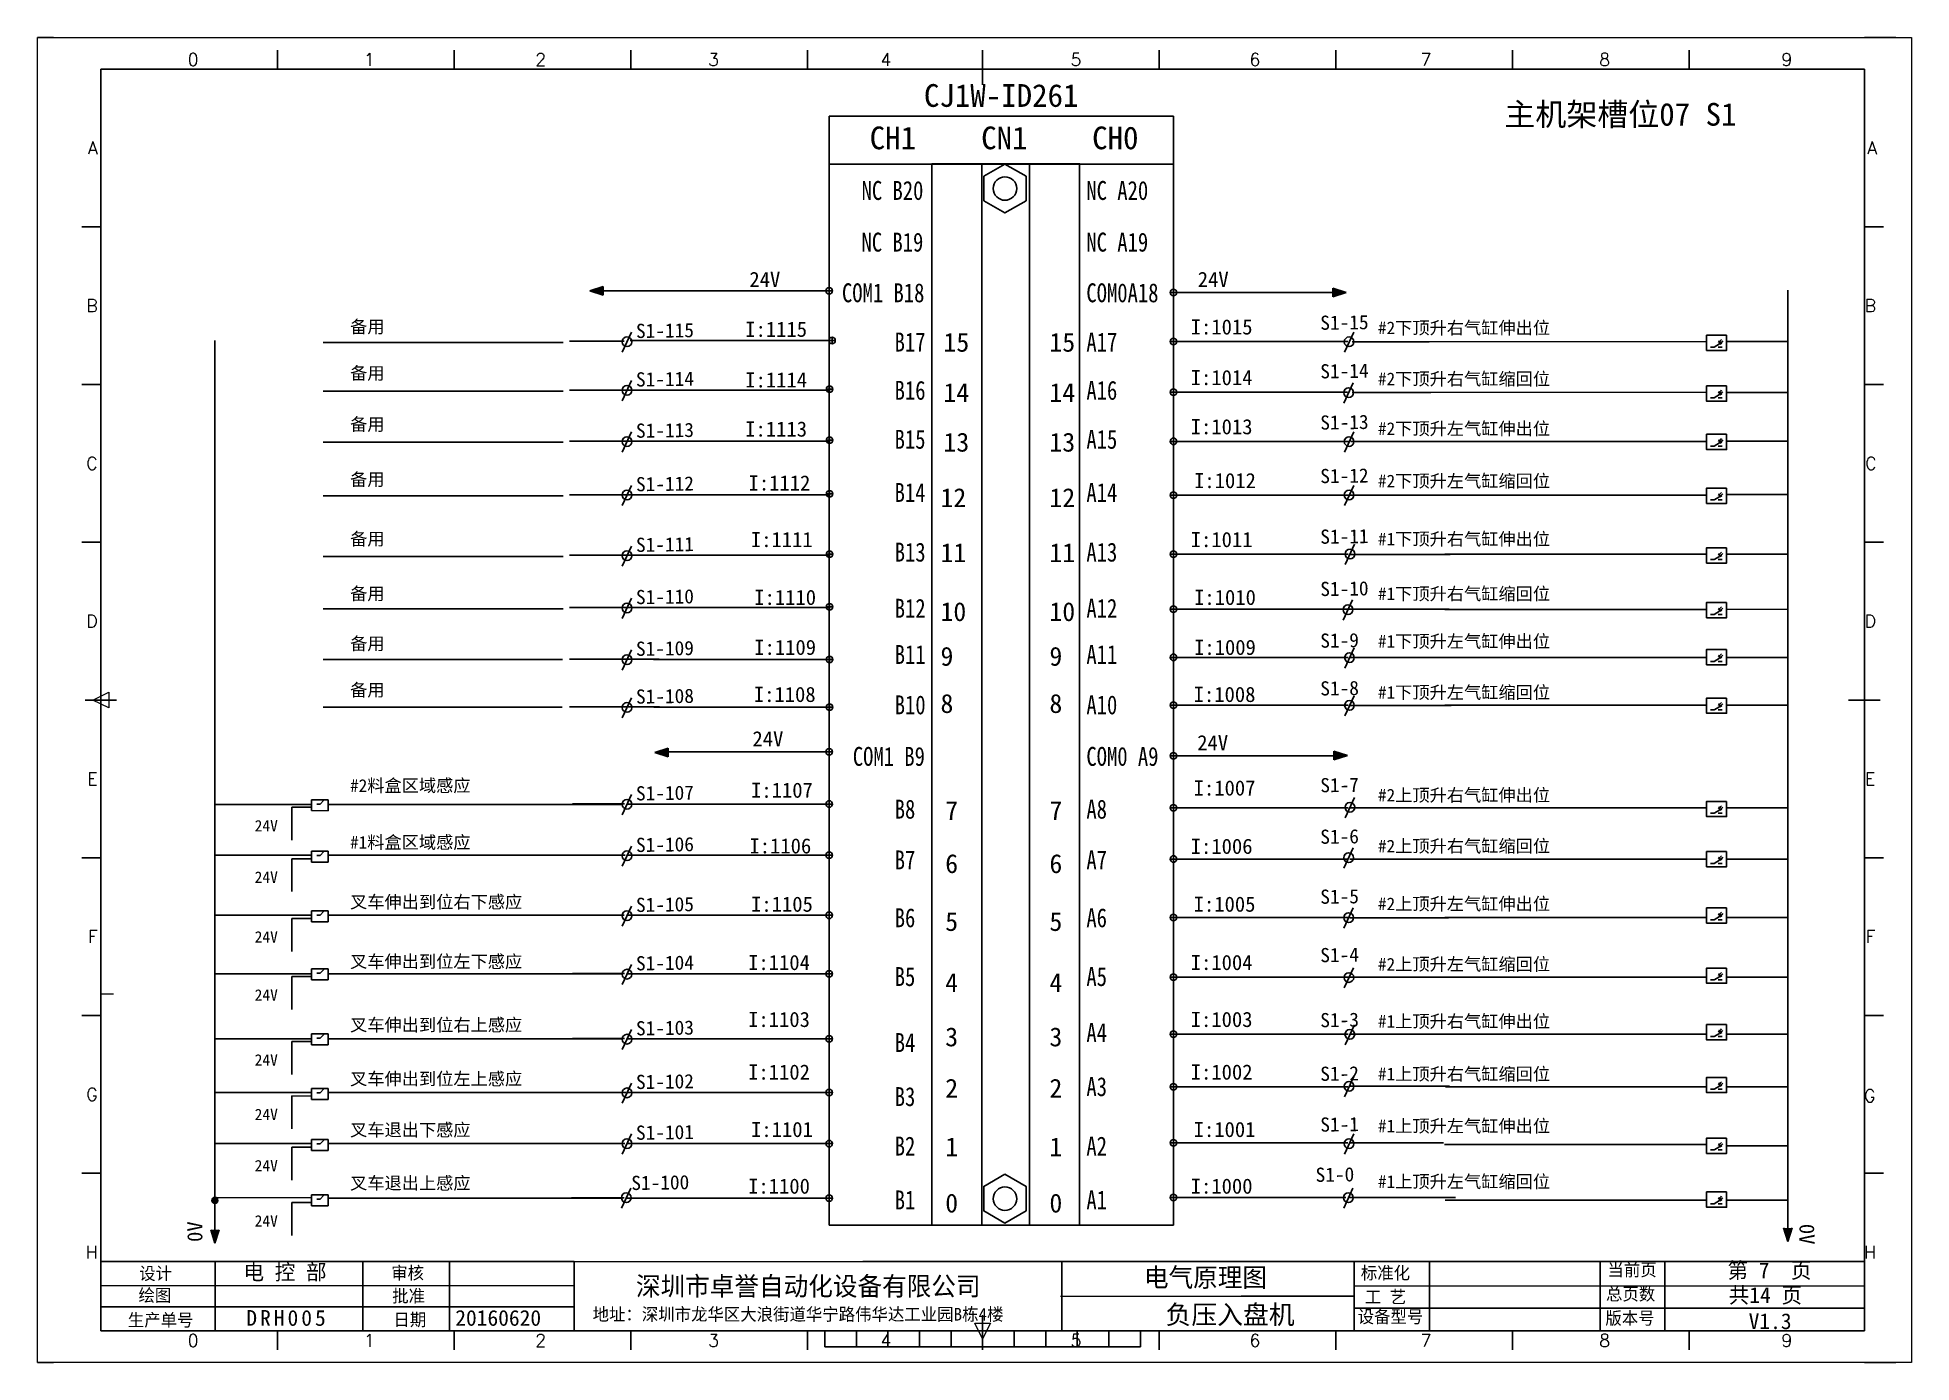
# Model space of a CAD drawing. Extents: x 2368 to 9674, y -1476 to 1321.
# Drawn here: x 6215 to 6809, y 889 to 1309 of the extents above; entities that cross this region are included whole.
import ezdxf
from ezdxf.enums import TextEntityAlignment as Align

# ---------------------------------------------------------------- set-up
doc = ezdxf.new("R2010")
doc.units = 0
doc.header["$MEASUREMENT"] = 0
doc.linetypes.add('ACAD_ISO02W100', pattern=[15, 12, -3])
doc.layers.add('1', color=3, linetype='Continuous', lineweight=20)
for name, color, linetype in [('AE_BOR', 1, 'Continuous'), ('SYMS', 7, 'Continuous'), ('图层1', 7, 'Continuous')]:
    doc.layers.add(name, color=color, linetype=linetype)
doc.styles.add('HZ', font='', dxfattribs={"width": 0.8})
doc.styles.add('WD', font='romans.shx', dxfattribs={"bigfont": 'gbcbig.shx'})
doc.styles.add('样式 2', font='')
doc.styles.get('HZ').set_extended_font_data('SimSun')
doc.styles.get('样式 2').set_extended_font_data('NSimSun')

msp = doc.modelspace()

# ---------------------------------------------------------------- texts
for s, insert, char_height, width, attachment_point in [('{\\fFangSong|b0|i0|c134|p49;CJ1W-ID261}', (6496.36008, 1294.10047), 7.2, 38.5041455, 1), ('{\\fFangSong|b0|i0|c134|p49;主机架槽位07 S1}', (6680.31908, 1288.12679), 7.2, 90.9442477, 1), ('{\\fFangSong|b0|i0|c134|p49;CH1}', (6479.16388, 1280.66047), 7.2, 38.5041455, 1), ('{\\fFangSong|b0|i0|c134|p49;CN1}', (6514.50388, 1280.66047), 7.2, 38.5041455, 1), ('{\\fFangSong|b0|i0|c134|p49;CH0}', (6549.6819, 1280.66047), 7.2, 38.5041455, 1), ('24V', (6441.02569, 1234.60539), 4.8, 10.8839331, 1), ('24V', (6583.15649, 1234.60539), 4.8, 10.8839331, 1), ('{\\fSimSun|b0|i0|c134|p2;备用}', (6314.47777, 1219.19826), 4, 96.133837, 1), ('{\\fSimSun|b0|i0|c134|p2; I:1115}', (6436.45359, 1218.79834), 4.8, 62.415301, 1), ('{\\fSimSun|b0|i0|c134|p2; I:1015}', (6577.65522, 1219.54412), 4.8, 62.415301, 1), ('{\\fSimSun|b0|i0|c134|p2;#2下顶升右气缸伸出位}', (6640.28457, 1218.85023), 4, 96.133837, 1), ('{\\fSimSun|b0|i0|c134|p2;15}', (6502.5543, 1215.28834), 6, 4.4700218, 1), ('{\\fSimSun|b0|i0|c134|p2;15}', (6536.13676, 1215.28834), 6, 4.4700218, 1), ('{\\fSimSun|b0|i0|c134|p2;备用}', (6314.47777, 1204.49591), 4, 96.133837, 1), ('{\\fSimSun|b0|i0|c134|p2; I:1114}', (6436.45359, 1202.74316), 4.8, 62.415301, 1), ('{\\fSimSun|b0|i0|c134|p2; I:1014}', (6577.65522, 1203.48894), 4.8, 62.415301, 1), ('{\\fSimSun|b0|i0|c134|p2;#2下顶升右气缸缩回位}', (6640.28457, 1202.67006), 4, 96.133837, 1), ('{\\fSimSun|b0|i0|c134|p2;14}', (6502.5543, 1199.33525), 6, 4.4700218, 1), ('{\\fSimSun|b0|i0|c134|p2;14}', (6536.13676, 1199.33525), 6, 4.4700218, 1), ('{\\fSimSun|b0|i0|c134|p2;备用}', (6314.47777, 1188.28563), 4, 96.133837, 1), ('{\\fSimSun|b0|i0|c134|p2; I:1113}', (6436.45359, 1187.16942), 4.8, 62.415301, 1), ('{\\fSimSun|b0|i0|c134|p2;13}', (6502.5543, 1183.61365), 6, 4.4700218, 1), ('{\\fSimSun|b0|i0|c134|p2;13}', (6536.13676, 1183.61365), 6, 4.4700218, 1), ('{\\fSimSun|b0|i0|c134|p2; I:1013}', (6577.65522, 1187.9152), 4.8, 62.415301, 1), ('{\\fSimSun|b0|i0|c134|p2;#2下顶升左气缸伸出位}', (6640.28457, 1186.90476), 4, 96.133837, 1), ('{\\fSimSun|b0|i0|c134|p2;备用}', (6314.47777, 1170.81326), 4, 96.133837, 1), ('{\\fSimSun|b0|i0|c134|p2; I:1012}', (6578.71464, 1170.83403), 4.8, 62.415301, 1), ('{\\fSimSun|b0|i0|c134|p2;#2下顶升左气缸缩回位}', (6640.28457, 1170.30972), 4, 96.133837, 1), ('{\\fSimSun|b0|i0|c134|p2; I:1112}', (6437.51302, 1170.08824), 4.8, 62.415301, 1), ('{\\fSimSun|b0|i0|c134|p2;12}', (6501.61096, 1166.01592), 6, 4.4700218, 1), ('{\\fSimSun|b0|i0|c134|p2;12}', (6536.13676, 1166.01592), 6, 4.4700218, 1), ('{\\fSimSun|b0|i0|c134|p2;备用}', (6314.47777, 1151.9641), 4, 96.133837, 1), ('{\\fSimSun|b0|i0|c134|p2;#1下顶升右气缸伸出位}', (6640.28457, 1151.9137), 4, 96.133837, 1), ('{\\fSimSun|b0|i0|c134|p2; I:1111}', (6438.24791, 1152.15185), 4.8, 62.415301, 1), ('{\\fSimSun|b0|i0|c134|p2;11}', (6501.61096, 1148.58263), 6, 4.4700218, 1), ('{\\fSimSun|b0|i0|c134|p2;11}', (6536.13676, 1148.58263), 6, 4.4700218, 1), ('{\\fSimSun|b0|i0|c134|p2; I:1011}', (6577.65522, 1152.15185), 4.8, 62.415301, 1), ('{\\fSimSun|b0|i0|c134|p2;备用}', (6314.47777, 1134.62287), 4, 96.133837, 1), ('{\\fSimSun|b0|i0|c134|p2;#1下顶升右气缸缩回位}', (6640.28457, 1134.55947), 4, 96.133837, 1), ('{\\fSimSun|b0|i0|c134|p2; I:1110}', (6439.30734, 1133.8249), 4.8, 62.415301, 1), ('{\\fSimSun|b0|i0|c134|p2;10}', (6501.61096, 1129.8942), 6, 4.4700218, 1), ('{\\fSimSun|b0|i0|c134|p2;10}', (6536.13676, 1129.8942), 6, 4.4700218, 1), ('{\\fSimSun|b0|i0|c134|p2; I:1010}', (6578.71464, 1133.8249), 4.8, 62.415301, 1), ('{\\fSimSun|b0|i0|c134|p2;备用}', (6314.47777, 1118.78958), 4, 96.133837, 1), ('{\\fSimSun|b0|i0|c134|p2; I:1109}', (6439.30734, 1117.98324), 4.8, 62.415301, 1), ('{\\fSimSun|b0|i0|c134|p2; I:1009}', (6578.71464, 1117.98324), 4.8, 62.415301, 1), ('{\\fSimSun|b0|i0|c134|p2;#1下顶升左气缸伸出位}', (6640.28457, 1119.50241), 4, 96.133837, 1), ('{\\fSimSun|b0|i0|c134|p2;9}', (6501.61096, 1115.75021), 6, 4.4700218, 1), ('{\\fSimSun|b0|i0|c134|p2;9}', (6536.13676, 1115.75021), 6, 4.4700218, 1), ('{\\fSimSun|b0|i0|c134|p2;备用}', (6314.47777, 1104.08724), 4, 96.133837, 1), ('{\\fSimSun|b0|i0|c134|p2; I:1108}', (6439.17822, 1103.06318), 4.8, 62.415301, 1), ('{\\fSimSun|b0|i0|c134|p2;8}', (6501.61096, 1100.78391), 6, 4.4700218, 1), ('{\\fSimSun|b0|i0|c134|p2;8}', (6536.13676, 1100.78391), 6, 4.4700218, 1), ('{\\fSimSun|b0|i0|c134|p2; I:1008}', (6578.58552, 1103.06318), 4.8, 62.415301, 1), ('{\\fSimSun|b0|i0|c134|p2;#1下顶升左气缸缩回位}', (6640.28457, 1103.30292), 4, 96.133837, 1), ('24V', (6442.0058, 1088.99018), 4.8, 10.8839331, 1), ('24V', (6582.97998, 1087.75138), 4.8, 10.8839331, 1), ('{\\fSimSun|b0|i0|c134|p2;#2料盒区域感应}', (6314.47777, 1073.77061), 4, 96.133837, 1), ('{\\fSimSun|b0|i0|c134|p2; I:1107}', (6438.29717, 1072.71033), 4.8, 62.415301, 1), (' I:1007', (6578.58552, 1073.40371), 4.8, 62.415301, 1), ('{\\fSimSun|b0|i0|c134|p2;#2上顶升右气缸伸出位}', (6640.28457, 1070.73333), 4, 96.133837, 1), ('{\\fSimSun|b0|i0|c134|p2;7}', (6503.11114, 1066.79894), 6, 4.4700218, 1), ('{\\fSimSun|b0|i0|c134|p2;7}', (6536.13676, 1066.79894), 6, 4.4700218, 1), ('24V', (6284.22526, 1060.82889), 3.6, 13.1111389, 1), ('{\\fSimSun|b0|i0|c134|p2;#1料盒区域感应}', (6314.47777, 1055.78035), 4, 96.133837, 1), ('{\\fSimSun|b0|i0|c134|p2; I:1106}', (6437.7854, 1055.0484), 4.8, 62.415301, 1), (' I:1006', (6577.65522, 1054.9187), 4.8, 62.415301, 1), ('{\\fSimSun|b0|i0|c134|p2;#2上顶升右气缸缩回位}', (6640.28457, 1054.59393), 4, 96.133837, 1), ('{\\fSimSun|b0|i0|c134|p2;6}', (6503.11114, 1050.02353), 6, 4.4700218, 1), ('{\\fSimSun|b0|i0|c134|p2;6}', (6536.13676, 1050.02353), 6, 4.4700218, 1), ('24V', (6284.22526, 1044.52975), 3.6, 13.1111389, 1), ('{\\fSimSun|b0|i0|c134|p2;叉车伸出到位右下感应}', (6314.47777, 1036.89059), 4, 96.133837, 1), ('{\\fSimSun|b0|i0|c134|p2; I:1105}', (6438.29717, 1036.57614), 4.8, 62.415301, 1), ('{\\fSimSun|b0|i0|c134|p2; I:1005}', (6578.58552, 1036.57614), 4.8, 62.415301, 1), ('{\\fSimSun|b0|i0|c134|p2;#2上顶升左气缸伸出位}', (6640.28457, 1036.27353), 4, 96.133837, 1), ('{\\fSimSun|b0|i0|c134|p2;5}', (6503.11114, 1031.69152), 6, 4.4700218, 1), ('{\\fSimSun|b0|i0|c134|p2;5}', (6536.13676, 1031.69152), 6, 4.4700218, 1), ('24V', (6284.22526, 1025.59642), 3.6, 13.1111389, 1), ('{\\fSimSun|b0|i0|c134|p2;叉车伸出到位左下感应}', (6314.47777, 1018.00082), 4, 96.133837, 1), ('{\\fSimSun|b0|i0|c134|p2; I:1104}', (6437.36687, 1018.09113), 4.8, 62.415301, 1), ('{\\fSimSun|b0|i0|c134|p2; I:1004}', (6577.65522, 1018.09113), 4.8, 62.415301, 1), ('{\\fSimSun|b0|i0|c134|p2;#2上顶升左气缸缩回位}', (6640.28457, 1017.14505), 4, 96.133837, 1), ('{\\fSimSun|b0|i0|c134|p2;4}', (6503.11114, 1012.28468), 6, 4.4700218, 1), ('{\\fSimSun|b0|i0|c134|p2;4}', (6536.13676, 1012.28468), 6, 4.4700218, 1), ('24V', (6284.22526, 1007.17849), 3.6, 13.1111389, 1), ('{\\fSimSun|b0|i0|c134|p2;叉车伸出到位右上感应}', (6314.47777, 997.9117), 4, 96.133837, 1), ('{\\fSimSun|b0|i0|c134|p2; I:1103}', (6437.36687, 1000.0404), 4.8, 62.415301, 1), ('{\\fSimSun|b0|i0|c134|p2; I:1003}', (6577.65522, 1000.0404), 4.8, 62.415301, 1), ('{\\fSimSun|b0|i0|c134|p2;#1上顶升右气缸伸出位}', (6640.28457, 999.05114), 4, 96.133837, 1), ('{\\fSimSun|b0|i0|c134|p2;3}', (6503.11114, 995.10976), 6, 4.4700218, 1), ('{\\fSimSun|b0|i0|c134|p2;3}', (6536.13676, 995.10976), 6, 4.4700218, 1), ('24V', (6284.22526, 986.59545), 3.6, 13.1111389, 1), ('{\\fSimSun|b0|i0|c134|p2;叉车伸出到位左上感应}', (6314.47777, 980.82096), 4, 96.133837, 1), ('{\\fSimSun|b0|i0|c134|p2; I:1102}', (6437.36687, 983.35584), 4.8, 62.415301, 1), ('{\\fSimSun|b0|i0|c134|p2; I:1002}', (6577.65522, 983.35584), 4.8, 62.415301, 1), ('{\\fSimSun|b0|i0|c134|p2;#1上顶升右气缸缩回位}', (6640.28457, 982.34847), 4, 96.133837, 1), ('{\\fSimSun|b0|i0|c134|p2;2}', (6503.11114, 978.82774), 6, 4.4700218, 1), ('{\\fSimSun|b0|i0|c134|p2;2}', (6536.13676, 978.82774), 6, 4.4700218, 1), ('24V', (6284.22526, 969.30985), 3.6, 13.1111389, 1), ('{\\fSimSun|b0|i0|c134|p2;叉车退出下感应}', (6314.47777, 964.62973), 4, 96.133837, 1), ('{\\fSimSun|b0|i0|c134|p2; I:1101}', (6438.29717, 965.16664), 4.8, 62.415301, 1), ('{\\fSimSun|b0|i0|c134|p2; I:1001}', (6578.58552, 965.16664), 4.8, 62.415301, 1), ('{\\fSimSun|b0|i0|c134|p2;#1上顶升左气缸伸出位}', (6640.28457, 965.87219), 4, 96.133837, 1), ('{\\fSimSun|b0|i0|c134|p2;1}', (6503.11114, 960.24321), 6, 4.4700218, 1), ('{\\fSimSun|b0|i0|c134|p2;1}', (6536.13676, 960.24321), 6, 4.4700218, 1), ('24V', (6284.22526, 953.09407), 3.6, 13.1111389, 1), ('{\\fSimSun|b0|i0|c134|p2;叉车退出上感应}', (6314.47777, 947.7642), 4, 96.133837, 1), ('{\\fSimSun|b0|i0|c134|p2; I:1100}', (6437.36687, 947.20389), 4.8, 62.415301, 1), ('{\\fSimSun|b0|i0|c134|p2; I:1000}', (6577.65522, 947.20389), 4.8, 62.415301, 1), ('{\\fSimSun|b0|i0|c134|p2;#1上顶升左气缸缩回位}', (6640.28457, 948.2473), 4, 96.133837, 1), ('{\\fSimSun|b0|i0|c134|p2;0}', (6503.11114, 942.42682), 6, 4.4700218, 1), ('{\\fSimSun|b0|i0|c134|p2;0}', (6536.13676, 942.42682), 6, 4.4700218, 1), ('24V', (6284.22526, 935.57702), 3.6, 13.1111389, 1), ('第 7  页', (6751.07178, 920.61014), 5, 38.1635092, 1), ('深圳市卓誉自动化设备有限公司', (6405.0915, 909.41955), 6, 134.4627712, 7), ('共14 页', (6751.48156, 912.77347), 5, 40.4924398, 1), ('地址：深圳市龙华区大浪街道华宁路伟华达工业园B栋4楼', (6391.34044, 901.71363), 4, 144.4993675, 7), ('V1.3', (6757.76993, 904.48446), 5, 40.4924398, 1)]:
    msp.add_mtext(s, dxfattribs=dict(insert=insert, char_height=char_height, width=width, attachment_point=attachment_point))
at = {"char_height": 4.8, "width": 13.9099052, "attachment_point": 1}
for insert, rotation in [((6262.85242, 927.10646), 89.99450431), ((6778.65724, 932.83744), 270)]:
    msp.add_mtext('0V', dxfattribs=dict(at, insert=insert, rotation=rotation))
at = {"color": 0, "ltscale": 2, "attachment_point": 1}
for s, insert, char_height, width in [('电 控 部', (6280.70919, 920.10032), 5, 34.8313606), ('当前页', (6713.03572, 920.28862), 4, 19.3450259), ('设计', (6247.61512, 919.12809), 4, 19.3450259), ('审核', (6327.48647, 919.30575), 4, 25.507459), ('电气原理图', (6566.10439, 918.88079), 6, 43.9128196), ('标准化', (6634.84179, 919.30323), 4, 23.3399102), ('{\\C256;绘图}', (6247.40814, 912.20038), 4, 19.3450259), ('批准', (6327.81825, 911.97922), 4, 25.507459), ('工 艺', (6636.09786, 911.68101), 4, 19.3450259), ('总页数', (6712.5562, 912.60689), 4, 19.3450259), ('生产单号', (6244.03611, 904.36903), 4, 25.1533682), ('日期', (6328.20217, 904.47399), 4, 25.507459), ('20160620', (6347.81152, 905.53167), 5, 25.507459), ('{\\fSimSun|b0|i0|c134|p2;负压入盘机}', (6572.9256, 907.06872), 6, 43.9128196), ('设备型号', (6633.82918, 905.42051), 4, 31.672048), ('版本号', (6712.35069, 904.96428), 4, 19.3450259)]:
    msp.add_mtext(s, dxfattribs=dict(at, insert=insert, char_height=char_height, width=width))
at = {"lineweight": 0, "insert": (6259.12159, 905.52088), "char_height": 5, "attachment_point": 1, "style": '样式 2'}
msp.add_mtext_dynamic_manual_height_columns('\\pi22.464;{\\T1.28;DRH005}', width=55.0317648, gutter_width=1, heights=[0], dxfattribs=at)
at = {"layer": '1', "color": 0, "char_height": 6, "attachment_point": 1, "style": 'HZ'}
for s, insert, width in [('NC B20', (6476.60128, 1263.39766), 28.4504118), ('NC A20', (6547.8517, 1263.39766), 29.2928696), ('NC B19', (6476.57636, 1247.02287), 35.4869455), ('NC A19', (6547.8517, 1247.02287), 27.885119), ('COM1 B18', (6470.38625, 1230.959), 28.0292178), ('COM0A18', (6547.8517, 1230.959), 40.067289), ('B17', (6487.07031, 1215.34974), 6.4874014), ('A17', (6547.8517, 1215.34974), 6.4874014), ('B16', (6487.07031, 1200.0493), 6.4874014), ('A16', (6547.8517, 1200.0493), 6.4874014), ('B15', (6487.07031, 1184.52102), 6.4874014), ('A15', (6547.8517, 1184.52102), 6.4874014), ('B14', (6487.07031, 1167.67361), 6.4874014), ('A14', (6547.8517, 1167.67361), 6.4874014), ('B13', (6487.09846, 1148.76428), 6.4874014), ('A13', (6547.8517, 1148.76428), 6.4874014), ('B12', (6487.09846, 1130.95491), 6.4874014), ('A12', (6547.8517, 1130.95491), 6.4874014), ('B11', (6487.09846, 1116.31987), 6.4874014), ('A11', (6547.8517, 1116.31987), 6.4874014), ('B10', (6487.09846, 1100.34652), 6.4874014), ('A10', (6547.8517, 1100.34652), 6.4874014), ('COM1 B9', (6473.81638, 1084.0137), 26.8079032), ('COM0 A9', (6547.8517, 1084.0137), 32.6620391), ('B8', (6487.09846, 1067.28861), 6.4874014), ('A8', (6547.8517, 1067.28861), 6.4874014), ('B7', (6487.09846, 1051.19168), 6.4874014), ('A7', (6547.8517, 1051.19168), 6.4874014), ('B6', (6487.09846, 1032.86562), 6.4874014), ('A6', (6547.8517, 1032.86562), 6.4874014), ('B5', (6487.09846, 1014.22757), 6.4874014), ('A5', (6547.8517, 1014.22757), 6.4874014), ('B4', (6487.09846, 993.30631), 6.4874014), ('A4', (6547.8517, 996.46745), 6.4874014), ('B3', (6487.09846, 976.1769), 6.4874014), ('A3', (6547.8517, 979.33804), 6.4874014), ('B2', (6487.09846, 960.50277), 6.4874014), ('A2', (6547.8517, 960.50277), 6.4874014), ('B1', (6487.09846, 943.41431), 6.4874014), ('A1', (6547.8517, 943.41431), 6.4874014)]:
    msp.add_mtext(s, dxfattribs=dict(at, insert=insert, width=width))
at = {"layer": 'SYMS', "lineweight": -3}
for s, p in [('S1-115', (6405.12261, 1213.61355)), ('S1-15', (6622.02287, 1216.19541)), ('S1-114', (6405.12261, 1198.22961)), ('S1-14', (6622.02287, 1200.81146)), ('S1-13', (6622.02287, 1184.57028)), ('S1-113', (6405.12261, 1181.98842)), ('S1-12', (6622.02287, 1167.60592)), ('S1-112', (6405.12261, 1165.02406)), ('S1-11', (6622.02287, 1148.38645)), ('S1-111', (6405.12261, 1145.80459)), ('S1-10', (6622.02287, 1131.81912)), ('S1-110', (6405.12261, 1129.23727)), ('S1-109', (6405.12261, 1112.85726)), ('S1-9', (6622.02287, 1115.43912)), ('S1-8', (6622.02287, 1100.29184)), ('S1-108', (6405.12261, 1097.70999)), ('S1-107', (6405.12261, 1067.03205)), ('S1-7', (6622.02287, 1069.61391)), ('S1-6', (6622.02287, 1053.27293)), ('S1-106', (6405.12261, 1050.69107)), ('S1-105', (6405.12261, 1031.68188)), ('S1-5', (6622.02287, 1034.26374)), ('S1-104', (6405.12261, 1013.16793)), ('S1-4', (6622.02287, 1015.74979)), ('S1-3', (6622.02287, 995.14082)), ('S1-103', (6405.12261, 992.55896)), ('S1-102', (6405.12261, 975.55633)), ('S1-2', (6622.02287, 978.13819)), ('S1-101', (6405.12261, 959.4644)), ('S1-1', (6622.02287, 962.04626)), ('S1-0', (6620.54096, 946.13044)), ('S1-100', (6403.6407, 943.54859))]:
    msp.add_text(s, height=4.5, rotation=0.87622458, dxfattribs=at).set_placement(p)

# ---------------------------------------------------------------- blocks, each defined once
blk = doc.blocks.new('WDDOT')
blk.add_hatch(color=256).paths.add_polyline_path([(0.5, 0, 1), (-0.5, 0, 1)])
blk.add_circle((0, 0), 0.5)
blk = doc.blocks.new('gb_a2_a')
for p, q in [((584, 410), (25, 410)), ((25, 410), (25, 10)), ((584, 10), (584, 410)), ((25, 10), (584, 10))]:
    blk.add_line(p, q)
at = {"lineweight": 9, "ltscale": 0.1}
blk.add_line((25, 116.86), (29, 116.86), dxfattribs=at)
at = {"layer": 'AE_BOR', "lineweight": 30}
for p, q in [((10, 420), (4.93, 420)), ((594, 420), (584, 420)), ((4.93, 0), (10, 0)), ((594, 0), (584, 0))]:
    blk.add_line(p, q, dxfattribs=at)
at = {"layer": 'AE_BOR', "color": 1, "lineweight": 15}
for p, q in [((4.93, 420), (598.93, 420)), ((4.93, 0), (4.93, 420)), ((598.93, 420), (598.93, 0)), ((22.5, 210), (27.5, 212.5)), ((27.5, 207.5), (22.5, 210)), ((27.5, 212.5), (27.5, 207.5)), ((304.5, 7.5), (302, 12.5)), ((302, 12.5), (307, 12.5)), ((307, 12.5), (304.5, 7.5)), ((598.93, 0), (4.93, 0))]:
    blk.add_line(p, q, dxfattribs=at)
at = {"layer": 'AE_BOR'}
for p, q in [((81, 410), (81, 416)), ((137, 410), (137, 416)), ((193, 410), (193, 416)), ((249, 410), (249, 416)), ((304.5, 410), (304.5, 416)), ((360.5, 410), (360.5, 416)), ((416.5, 410), (416.5, 416)), ((472.5, 410), (472.5, 416)), ((528.5, 410), (528.5, 416)), ((25, 360), (19, 360)), ((584, 360), (590, 360)), ((25, 310), (19, 310)), ((584, 310), (590, 310)), ((25, 260), (19, 260)), ((584, 260), (590, 260)), ((25, 160), (19, 160)), ((584, 160), (590, 160)), ((25, 110), (19, 110)), ((584, 110), (590, 110)), ((25, 60), (19, 60)), ((584, 60), (590, 60)), ((81, 10), (81, 4)), ((137, 10), (137, 4)), ((193, 10), (193, 4)), ((249, 10), (249, 4)), ((304.5, 10), (304.5, 4)), ((360.5, 10), (360.5, 4)), ((416.5, 10), (416.5, 4)), ((472.5, 10), (472.5, 4)), ((528.5, 10), (528.5, 4))]:
    blk.add_line(p, q, dxfattribs=at)
at = {"layer": 'AE_BOR', "color": 2, "lineweight": 30}
for p, q in [((304.5, 405), (304.5, 415)), ((20, 210), (30, 210)), ((579, 210), (589, 210)), ((304.5, 10), (304.5, 15)), ((304.5, 15), (304.5, 5)), ((254.5, 5), (254.5, 10)), ((264.5, 5), (264.5, 10)), ((274.5, 5), (274.5, 10)), ((284.5, 5), (284.5, 10)), ((294.5, 5), (294.5, 10)), ((304.5, 10), (304.5, 5)), ((314.5, 5), (314.5, 10)), ((324.5, 5), (324.5, 10)), ((334.5, 5), (334.5, 10)), ((344.5, 5), (344.5, 10)), ((354.5, 5), (354.5, 10)), ((254.5, 5), (354.5, 5))]:
    blk.add_line(p, q, dxfattribs=at)
at = {"layer": 'AE_BOR', "style": 'WD'}
for s, p in [('0', (54.27, 411)), ('1', (110.12, 411)), ('2', (164.42, 411)), ('3', (219.22, 411)), ('4', (273.82, 411)), ('5', (334.12, 411)), ('6', (390.81, 411)), ('7', (445.01, 411)), ('8', (501.67, 411)), ('9', (559.4, 411)), ('0', (54.27, 5)), ('1', (110.12, 5)), ('2', (164.42, 5)), ('3', (219.22, 5)), ('4', (273.82, 5)), ('5', (334.12, 5)), ('6', (390.81, 5)), ('7', (445.01, 5)), ('8', (501.67, 5)), ('9', (559.4, 5))]:
    blk.add_text(s, height=4, dxfattribs=at).set_placement(p, align=Align.CENTER)
for s, p in [('A', (24, 385)), ('A', (588.05, 385)), ('B', (24, 335)), ('B', (587.67, 335)), ('C', (24, 285)), ('C', (587.86, 285)), ('D', (24, 235)), ('D', (587.67, 235)), ('E', (24, 185)), ('E', (587.48, 185)), ('F', (24, 135)), ('F', (587.48, 135)), ('F', (587.48, 135)), ('G', (24, 85)), ('G', (587.48, 84.56)), ('H', (24, 35)), ('H', (587.67, 35))]:
    blk.add_text(s, height=4, dxfattribs=at).set_placement(p, align=Align.MIDDLE_RIGHT)
blk = doc.blocks.new('SYMB2_M_326')
for p, q in [((-6.4, -0.5), (-7.8, 0.9)), ((0, 0), (0, -5)), ((-8.2, -2.2), (-9.6, -0.8)), ((-7.5, -2.9), (-8.2, -2.2)), ((-6.9, -2.4), (-8, -3.5)), ((-5.7, -4.7), (-8, -3.5)), ((-7.5, -2.9), (-7.1, -2.6)), ((-5.7, -4.7), (-7.5, -2.9)), ((-7.1, -2.6), (-6.9, -2.4)), ((-5.7, -4.7), (-6.9, -2.4)), ((-5.7, -1.2), (-6.4, -0.5)), ((-5.2, -0.6), (-6.2, -1.7)), ((-3.9, -2.9), (-6.2, -1.7)), ((-5.7, -1.2), (-5.4, -0.8)), ((-3.9, -2.9), (-5.7, -1.2)), ((-5.4, -0.8), (-5.2, -0.6)), ((-3.9, -2.9), (-5.2, -0.6)), ((0, -10), (-4, -3.5)), ((0, -10), (0, -15))]:
    blk.add_line(p, q)
for points in [[(-5.7, -4.7), (-6.9, -2.4), (-8, -3.5)], [(-3.9, -2.9), (-5.2, -0.6), (-6.2, -1.7)]]:
    blk.add_solid(points)

# ---------------------------------------------------------------- hatches: boundary and pattern name
for points in [[(6390.47546, 1228.58631), (6394.72036, 1229.94668), (6394.72036, 1227.22595)], [(6630.20377, 1228.0636), (6625.95886, 1226.70323), (6625.95886, 1229.42396)], [(6411.05546, 1082.23631), (6415.30036, 1083.59668), (6415.30036, 1080.87595)], [(6630.57377, 1081.3236), (6626.32886, 1079.96323), (6626.32886, 1082.68396)], [(6271.64252, 926.7016), (6270.28256, 930.94663), (6273.00329, 930.94637)], [(6770.16615, 927.29161), (6768.80578, 931.53651), (6771.52651, 931.53651)]]:
    msp.add_hatch(color=256).paths.add_polyline_path(points)
h = msp.add_hatch(color=256)
edge = h.paths.add_edge_path()
edge.add_arc((6271.62478, 940.2757), 0.94375, 0, 360)

# ---------------------------------------------------------------- linework, layer by layer
for p, q in [((6466.34756, 1268.76404), (6575.42439, 1268.76404)), ((6390.47546, 1228.58631), (6394.72036, 1229.94668)), ((6394.72036, 1227.22595), (6394.72036, 1229.94668)), ((6390.47546, 1228.58631), (6394.72036, 1227.22595)), ((6466.34756, 1228.61489), (6394.62868, 1228.61489)), ((6575.42439, 1228.04966), (6626.18771, 1228.04966)), ((6630.20377, 1228.0636), (6625.95886, 1229.42396)), ((6625.95886, 1229.42396), (6625.95886, 1226.70323)), ((6630.20377, 1228.0636), (6625.95886, 1226.70323)), ((6271.62478, 939.6757), (6271.62478, 1212.85151)), ((6382.06186, 1212.20251), (6305.94915, 1212.20251)), ((6384.04963, 1212.58988), (6401.37265, 1212.58988)), ((6400.71967, 1209.11829), (6403.67208, 1215.50582)), ((6467.2286, 1212.85151), (6403.26325, 1212.85151)), ((6575.42439, 1212.50443), (6630.71001, 1212.50443)), ((6629.61993, 1209.11829), (6632.57235, 1215.50582)), ((6656.47868, 1212.40263), (6744.45053, 1212.5155)), ((6400.71967, 1193.73434), (6403.67208, 1200.12187)), ((6382.06186, 1196.74474), (6305.94915, 1196.74474)), ((6384.04963, 1197.13212), (6466.11065, 1197.13212)), ((6575.36333, 1196.44926), (6630.59099, 1196.44926)), ((6629.50091, 1193.02094), (6632.45332, 1199.40847)), ((6657.01457, 1196.32208), (6632.13523, 1196.38364)), ((6655.81913, 1196.32208), (6744.45053, 1196.46297)), ((6400.71967, 1177.49316), (6403.67208, 1183.88069)), ((6629.61993, 1177.49316), (6632.57235, 1183.88069)), ((6382.06186, 1180.56241), (6305.94915, 1180.56241)), ((6384.04963, 1180.94978), (6466.54309, 1180.94978)), ((6575.42439, 1180.87552), (6630.95736, 1180.87552)), ((6660.29071, 1180.87552), (6744.45053, 1180.87552)), ((6770.14717, 1112.40951), (6770.14717, 1179.93702)), ((6400.71967, 1160.5288), (6403.67208, 1166.91633)), ((6629.61993, 1160.5288), (6632.57235, 1166.91633)), ((6382.06186, 1163.56408), (6305.94915, 1163.56408)), ((6384.04963, 1163.95146), (6466.43064, 1163.95146)), ((6575.42439, 1163.84699), (6630.8491, 1163.84699)), ((6400.71967, 1141.30933), (6403.67208, 1147.69686)), ((6629.91589, 1141.8415), (6632.86831, 1148.22903)), ((6382.06186, 1144.4228), (6305.94915, 1144.4228)), ((6384.04963, 1144.81017), (6466.43064, 1144.81017)), ((6575.42439, 1145.11216), (6630.8491, 1145.11216)), ((6400.71967, 1124.742), (6403.67208, 1131.12953)), ((6629.26478, 1124.20984), (6632.21719, 1130.59737)), ((6382.06186, 1127.76726), (6305.94915, 1127.76726)), ((6384.04963, 1128.15464), (6466.32232, 1128.15464)), ((6575.42439, 1127.64553), (6662.85509, 1127.64553)), ((6381.7878, 1111.76073), (6305.94915, 1111.76073)), ((6384.04963, 1111.81921), (6412.40868, 1111.81921)), ((6400.71967, 1108.362), (6403.67208, 1114.74953)), ((6467.2286, 1111.76073), (6410.64483, 1111.76073)), ((6575.42439, 1112.40951), (6630.8491, 1112.40951)), ((6629.73832, 1109.01242), (6632.69073, 1115.39995)), ((6770.14717, 940.2663), (6770.14717, 1112.40951)), ((6400.71967, 1093.21472), (6403.67208, 1099.60225)), ((6629.73832, 1093.86515), (6632.69073, 1100.25268)), ((6381.69473, 1096.62539), (6305.94915, 1096.62539)), ((6384.04963, 1096.68388), (6412.56868, 1096.68388)), ((6467.2286, 1096.62539), (6410.75315, 1096.62539)), ((6575.42439, 1097.25377), (6630.8491, 1097.25377)), ((6411.05546, 1082.23631), (6415.30036, 1083.59668)), ((6411.05546, 1082.23631), (6415.30036, 1080.87595)), ((6466.34756, 1082.45782), (6415.15236, 1082.45782)), ((6415.30036, 1080.87595), (6415.30036, 1083.59668)), ((6575.42439, 1081.2097), (6626.18771, 1081.2097)), ((6630.57377, 1081.3236), (6626.32886, 1082.68396)), ((6626.32886, 1082.68396), (6626.32886, 1079.96323)), ((6630.57377, 1081.3236), (6626.32886, 1079.96323)), ((6302.28309, 1065.75817), (6271.62478, 1065.75817)), ((6302.27788, 1063.81232), (6302.2872, 1067.29434)), ((6307.4948, 1063.79835), (6302.27788, 1063.81232)), ((6302.2872, 1067.29434), (6307.50413, 1067.28037)), ((6307.50413, 1067.28037), (6307.4948, 1063.79835)), ((6400.68863, 1065.75817), (6307.50005, 1065.75817)), ((6384.93458, 1065.97973), (6401.41868, 1065.97973)), ((6400.71967, 1062.53679), (6403.67208, 1068.92432)), ((6466.34756, 1065.92125), (6402.21485, 1065.92125)), ((6575.42439, 1064.7492), (6630.8491, 1064.7492)), ((6629.86064, 1061.57491), (6632.81305, 1067.96245)), ((6400.71967, 1046.19581), (6403.67208, 1052.58334)), ((6629.49956, 1045.59463), (6632.45197, 1051.98217)), ((6302.28366, 1049.6711), (6271.62478, 1049.6711)), ((6302.27788, 1047.51319), (6302.2872, 1050.9952)), ((6307.4948, 1047.49922), (6302.27788, 1047.51319)), ((6302.2872, 1050.9952), (6307.50413, 1050.98123)), ((6307.50413, 1050.98123), (6307.4948, 1047.49922)), ((6400.69461, 1049.6711), (6307.50062, 1049.6711)), ((6384.93458, 1049.72958), (6401.63868, 1049.72958)), ((6466.34756, 1049.6711), (6402.21485, 1049.6711)), ((6575.42439, 1048.48408), (6630.8491, 1048.48408)), ((6400.71967, 1027.18662), (6403.67208, 1033.57415)), ((6302.28339, 1030.63864), (6271.62478, 1030.63864)), ((6302.27788, 1028.57986), (6302.2872, 1032.06187)), ((6307.4948, 1028.56589), (6302.27788, 1028.57986)), ((6302.2872, 1032.06187), (6307.50413, 1032.0479)), ((6307.50413, 1032.0479), (6307.4948, 1028.56589)), ((6400.69231, 1030.63864), (6307.50035, 1030.63864)), ((6384.93458, 1030.69713), (6401.36868, 1030.69713)), ((6466.34756, 1030.63864), (6402.21485, 1030.63864)), ((6575.42439, 1029.95394), (6630.8491, 1029.95394)), ((6629.49958, 1026.58545), (6632.45199, 1032.97298)), ((6302.28303, 1012.0852), (6271.62478, 1012.0852)), ((6302.27788, 1010.16193), (6302.2872, 1013.64394)), ((6307.4948, 1010.14796), (6302.27788, 1010.16193)), ((6302.2872, 1013.64394), (6307.50413, 1013.62997)), ((6307.50413, 1013.62997), (6307.4948, 1010.14796)), ((6400.68922, 1012.0852), (6307.49999, 1012.0852)), ((6384.97288, 1012.14369), (6401.43868, 1012.14369)), ((6400.71967, 1008.67266), (6403.67208, 1015.0602)), ((6466.34756, 1012.0852), (6402.25315, 1012.0852)), ((6575.42439, 1011.05145), (6630.8491, 1011.05145)), ((6629.54383, 1007.60821), (6632.49624, 1013.99574)), ((6302.27788, 989.57888), (6302.2872, 993.06089)), ((6302.2872, 993.06089), (6307.50413, 993.04693)), ((6307.50413, 993.04693), (6307.4948, 989.56491)), ((6400.71967, 988.0637), (6403.67208, 994.45123)), ((6575.42439, 993.00072), (6630.8491, 993.00072)), ((6629.84827, 989.58436), (6632.80068, 995.97189)), ((6302.28304, 991.50655), (6271.62478, 991.50655)), ((6307.4948, 989.56491), (6302.27788, 989.57888)), ((6400.6915, 991.50655), (6307.5, 991.50655)), ((6384.97288, 991.56503), (6401.41868, 991.56503)), ((6466.34756, 991.50655), (6402.25315, 991.50655)), ((6302.28368, 974.46175), (6271.62478, 974.46175)), ((6302.27788, 972.29329), (6302.2872, 975.7753)), ((6302.2872, 975.7753), (6307.50413, 975.76133)), ((6307.50413, 975.76133), (6307.4948, 972.27932)), ((6400.68849, 974.46175), (6307.50065, 974.46175)), ((6385.24777, 974.52023), (6401.86868, 974.52023)), ((6400.71967, 971.06106), (6403.67208, 977.4486)), ((6466.34756, 974.46175), (6402.52804, 974.46175)), ((6575.42439, 976.31615), (6630.68402, 976.31615)), ((6629.61993, 973.13031), (6632.57235, 979.51785)), ((6307.4948, 972.27932), (6302.27788, 972.29329)), ((6302.28372, 958.25847), (6271.62478, 958.25847)), ((6302.27788, 956.07751), (6302.2872, 959.55952)), ((6302.2872, 959.55952), (6307.50413, 959.54555)), ((6307.50413, 959.54555), (6307.4948, 956.06354)), ((6400.68611, 958.25847), (6307.50068, 958.25847)), ((6384.96952, 958.31695), (6401.56868, 958.31695)), ((6400.71967, 954.96913), (6403.67208, 961.35667)), ((6466.34756, 958.25847), (6402.24979, 958.25847)), ((6575.42439, 958.49936), (6630.68402, 958.49936)), ((6629.61993, 954.96913), (6632.57235, 961.35667)), ((6307.4948, 956.06354), (6302.27788, 956.07751)), ((6271.62478, 939.6757), (6271.62394, 930.96408)), ((6271.62478, 940.26149), (6271.62478, 940.26149)), ((6302.27788, 938.56046), (6302.2872, 942.04247)), ((6307.4948, 938.54649), (6302.27788, 938.56046)), ((6302.2872, 942.04247), (6307.50413, 942.0285)), ((6307.50413, 942.0285), (6307.4948, 938.54649)), ((6400.45679, 941.0191), (6307.50142, 941.0191)), ((6384.69461, 941.07758), (6401.37868, 941.07758)), ((6400.50244, 937.79415), (6403.42632, 944.19479)), ((6466.34756, 941.0191), (6401.97488, 941.0191)), ((6575.42439, 941.22979), (6630.12351, 941.22979)), ((6629.40271, 937.79415), (6632.32659, 944.19479)), ((6770.14717, 940.26571), (6770.14717, 931.55409)), ((6271.64252, 926.7016), (6270.28256, 930.94663)), ((6271.64252, 926.7016), (6273.00329, 930.94637)), ((6770.16615, 927.29161), (6768.80578, 931.53651)), ((6770.16615, 927.29161), (6771.52651, 931.53651)), ((6307.88539, 920.88416), (6235.4544, 920.88416)), ((6235.4544, 920.88416), (6235.4544, 898.88706)), ((6271.72788, 920.88416), (6271.72788, 898.88706)), ((6307.88539, 920.88416), (6385.4965, 920.88416)), ((6318.48988, 920.88416), (6318.48988, 898.88706)), ((6345.93603, 920.88416), (6345.93603, 898.88416)), ((6385.4965, 920.88416), (6385.4965, 898.88706)), ((6476.98756, 920.88416), (6596.88756, 920.88416)), ((6540.05295, 920.88416), (6540.05295, 898.88706)), ((6596.88756, 920.88416), (6734.45874, 920.88416)), ((6632.68211, 920.88416), (6632.68211, 898.88706)), ((6734.45874, 920.88416), (6794.4544, 920.88416)), ((6596.88756, 909.88416), (6632.65119, 909.88416)), ((6235.4544, 898.88706), (6794.4544, 898.88706))]:
    msp.add_line(p, q)
at = {"lineweight": -3}
for p, q in [((6466.34756, 1229.65372), (6466.34756, 1227.57607)), ((6465.30874, 1228.61489), (6467.38638, 1228.61489)), ((6574.38556, 1228.04966), (6576.46321, 1228.04966)), ((6575.42439, 1229.08849), (6575.42439, 1227.01084)), ((6466.18978, 1212.85151), (6468.26743, 1212.85151)), ((6467.2286, 1213.89033), (6467.2286, 1211.81269)), ((6574.38556, 1212.50443), (6576.46321, 1212.50443)), ((6575.42439, 1213.54326), (6575.42439, 1211.46561)), ((6465.43154, 1197.39374), (6467.50919, 1197.39374)), ((6466.47036, 1198.43256), (6466.47036, 1196.35492)), ((6574.38556, 1196.44926), (6576.46321, 1196.44926)), ((6575.42439, 1197.48808), (6575.42439, 1195.41043)), ((6466.47036, 1182.25023), (6466.47036, 1180.17258)), ((6465.43154, 1181.2114), (6467.50919, 1181.2114)), ((6574.38556, 1180.87552), (6576.46321, 1180.87552)), ((6575.42439, 1181.91434), (6575.42439, 1179.83669)), ((6466.47036, 1165.2519), (6466.47036, 1163.17426)), ((6575.42439, 1164.88581), (6575.42439, 1162.80817)), ((6465.43154, 1164.21308), (6467.50919, 1164.21308)), ((6574.38556, 1163.84699), (6576.46321, 1163.84699)), ((6465.43154, 1145.0718), (6467.50919, 1145.0718)), ((6466.47036, 1146.11062), (6466.47036, 1144.03298)), ((6574.38556, 1145.11216), (6576.46321, 1145.11216)), ((6575.42439, 1146.15098), (6575.42439, 1144.07334)), ((6466.47036, 1129.45508), (6466.47036, 1127.37744)), ((6575.42439, 1128.68435), (6575.42439, 1126.60671)), ((6465.43154, 1128.41626), (6467.50919, 1128.41626)), ((6574.38556, 1127.64553), (6576.46321, 1127.64553)), ((6465.43154, 1111.76073), (6467.50919, 1111.76073)), ((6466.47036, 1112.79955), (6466.47036, 1110.7219)), ((6574.38556, 1112.40951), (6576.46321, 1112.40951)), ((6575.42439, 1113.44833), (6575.42439, 1111.37068)), ((6465.43154, 1096.62539), (6467.50919, 1096.62539)), ((6466.47036, 1097.66422), (6466.47036, 1095.58657)), ((6574.38556, 1097.25377), (6576.46321, 1097.25377)), ((6575.42439, 1098.29259), (6575.42439, 1096.21494)), ((6465.30874, 1082.45782), (6467.38638, 1082.45782)), ((6466.34756, 1083.49665), (6466.34756, 1081.419)), ((6574.38556, 1081.2097), (6576.46321, 1081.2097)), ((6575.42439, 1082.24852), (6575.42439, 1080.17087)), ((6465.30874, 1065.92125), (6467.38638, 1065.92125)), ((6466.34756, 1066.96007), (6466.34756, 1064.88243)), ((6574.38556, 1064.7492), (6576.46321, 1064.7492)), ((6575.42439, 1065.78802), (6575.42439, 1063.71037)), ((6465.30874, 1049.6711), (6467.38638, 1049.6711)), ((6466.34756, 1050.70992), (6466.34756, 1048.63228)), ((6574.38556, 1048.48408), (6576.46321, 1048.48408)), ((6575.42439, 1049.5229), (6575.42439, 1047.44526)), ((6465.30874, 1030.63864), (6467.38638, 1030.63864)), ((6466.34756, 1031.67746), (6466.34756, 1029.59982)), ((6574.38556, 1029.95394), (6576.46321, 1029.95394)), ((6575.42439, 1030.99276), (6575.42439, 1028.91512)), ((6465.30874, 1012.0852), (6467.38638, 1012.0852)), ((6466.34756, 1013.12403), (6466.34756, 1011.04638)), ((6574.38556, 1011.05145), (6576.46321, 1011.05145)), ((6575.42439, 1012.09027), (6575.42439, 1010.01263)), ((6466.34756, 992.54537), (6466.34756, 990.46773)), ((6574.38556, 993.00072), (6576.46321, 993.00072)), ((6575.42439, 994.03954), (6575.42439, 991.96189)), ((6465.30874, 991.50655), (6467.38638, 991.50655)), ((6465.30874, 974.46175), (6467.38638, 974.46175)), ((6466.34756, 975.50057), (6466.34756, 973.42293)), ((6574.38556, 976.31615), (6576.46321, 976.31615)), ((6575.42439, 977.35498), (6575.42439, 975.27733)), ((6465.30874, 958.25847), (6467.38638, 958.25847)), ((6466.34756, 959.29729), (6466.34756, 957.21965)), ((6574.38556, 958.49936), (6576.46321, 958.49936)), ((6575.42439, 959.53818), (6575.42439, 957.46054)), ((6465.30874, 941.0191), (6467.38638, 941.0191)), ((6466.34756, 942.05792), (6466.34756, 939.98028)), ((6574.38556, 941.22979), (6576.46321, 941.22979)), ((6575.42439, 942.26861), (6575.42439, 940.19096))]:
    msp.add_line(p, q, dxfattribs=at)
at = {"lineweight": -3, "ltscale": 0.5}
for p, q in [((6770.14717, 1228.76206), (6770.14717, 1179.93702)), ((6632.13831, 1212.40263), (6656.47868, 1212.40263)), ((6750.77207, 1212.47144), (6770.13629, 1212.47144)), ((6750.77207, 1196.30735), (6770.13629, 1196.30735)), ((6631.72014, 1180.87263), (6660.34509, 1180.87263)), ((6750.77207, 1180.96515), (6770.13629, 1180.96515)), ((6631.36882, 1163.78019), (6661.59924, 1163.78019)), ((6661.43807, 1163.81021), (6744.45053, 1163.81021)), ((6750.77207, 1163.97915), (6770.13629, 1163.97915)), ((6631.36882, 1145.04536), (6663.16862, 1145.04536)), ((6661.43807, 1145.07538), (6744.45053, 1145.07538)), ((6750.77207, 1145.07538), (6770.13629, 1145.07538)), ((6661.43807, 1127.60875), (6744.45053, 1127.60875)), ((6631.36882, 1112.34271), (6663.95645, 1112.34271)), ((6661.43807, 1112.37273), (6744.45053, 1112.37273)), ((6750.77207, 1112.37273), (6770.13629, 1112.37273)), ((6631.36882, 1097.18697), (6663.44284, 1097.18697)), ((6661.43807, 1097.21699), (6744.45053, 1097.21699)), ((6750.77207, 1097.21699), (6770.13629, 1097.21699)), ((6631.36882, 1064.6824), (6661.44551, 1064.6824)), ((6661.43807, 1064.71242), (6744.45053, 1064.71242)), ((6750.77207, 1064.71242), (6770.13629, 1064.71242)), ((6631.36882, 1048.41728), (6662.21135, 1048.41728)), ((6661.43807, 1048.4473), (6744.45053, 1048.4473)), ((6750.69513, 1048.4473), (6770.13629, 1048.4473)), ((6631.36882, 1029.88714), (6662.59428, 1029.88714)), ((6661.43807, 1029.91716), (6744.45053, 1029.91716)), ((6750.77207, 1029.91716), (6770.13629, 1029.91716)), ((6631.36882, 1010.98465), (6664.89182, 1010.98465)), ((6661.43807, 1011.01467), (6744.45053, 1011.01467)), ((6750.77207, 1011.01467), (6770.13629, 1011.01467)), ((6631.36882, 992.93392), (6662.97631, 992.93392)), ((6661.43807, 992.96394), (6744.45053, 992.96394)), ((6750.77207, 992.96394), (6770.13629, 992.96394)), ((6631.25346, 976.45614), (6662.97631, 976.45614)), ((6661.65357, 976.26975), (6744.45053, 976.26975)), ((6750.77207, 976.26975), (6770.10147, 976.26975)), ((6631.25938, 958.5462), (6661.06437, 958.5462)), ((6661.30883, 958.03528), (6744.45053, 958.03528)), ((6750.77207, 957.56489), (6770.10147, 957.56489)), ((6630.68281, 941.22433), (6664.82712, 941.22433)), ((6661.55666, 940.39134), (6744.45053, 940.39134)), ((6750.77207, 940.37662), (6770.10147, 940.37662))]:
    msp.add_line(p, q, dxfattribs=at)
at = {"lineweight": 0}
for p, q in [((6750.77207, 1127.64146), (6770.14717, 1127.64146)), ((6302.30692, 941.09366), (6271.98128, 941.09366))]:
    msp.add_line(p, q, dxfattribs=at)
at = {"linetype": 'ACAD_ISO02W100'}
for p, q in [((6296.0136, 1064.88599), (6295.98563, 1054.44132)), ((6302.28071, 1064.86921), (6296.0136, 1064.88599)), ((6303.97481, 1065.91196), (6304.98237, 1065.90926)), ((6304.98237, 1065.90926), (6306.17367, 1067.13834)), ((6296.0136, 1048.58686), (6295.98563, 1038.14218)), ((6302.28071, 1048.57008), (6296.0136, 1048.58686)), ((6303.97481, 1049.61283), (6304.98237, 1049.61013)), ((6304.98237, 1049.61013), (6306.17367, 1050.8392)), ((6296.0136, 1029.65353), (6295.98563, 1019.20885)), ((6302.28071, 1029.63675), (6296.0136, 1029.65353)), ((6303.97481, 1030.67949), (6304.98237, 1030.67679)), ((6304.98237, 1030.67679), (6306.17367, 1031.90587)), ((6296.0136, 1011.2356), (6295.98563, 1000.79092)), ((6302.28071, 1011.21882), (6296.0136, 1011.2356)), ((6303.97481, 1012.26157), (6304.98237, 1012.25887)), ((6304.98237, 1012.25887), (6306.17367, 1013.48794)), ((6304.98237, 991.67582), (6306.17367, 992.9049)), ((6296.0136, 990.65255), (6295.98563, 980.20787)), ((6302.28071, 990.63577), (6296.0136, 990.65255)), ((6303.97481, 991.67852), (6304.98237, 991.67582)), ((6303.97481, 974.39292), (6304.98237, 974.39023)), ((6304.98237, 974.39023), (6306.17367, 975.6193)), ((6296.0136, 973.36696), (6295.98563, 962.92228)), ((6302.28071, 973.35018), (6296.0136, 973.36696)), ((6296.0136, 957.15118), (6295.98563, 946.7065)), ((6302.28071, 957.1344), (6296.0136, 957.15118)), ((6303.97481, 958.17714), (6304.98237, 958.17444)), ((6304.98237, 958.17444), (6306.17367, 959.40352)), ((6296.0136, 939.63413), (6295.98563, 929.18945)), ((6302.28071, 939.61735), (6296.0136, 939.63413)), ((6303.97481, 940.66009), (6304.98237, 940.6574)), ((6304.98237, 940.6574), (6306.17367, 941.88647))]:
    msp.add_line(p, q, dxfattribs=at)
at = {"lineweight": 9, "ltscale": 0.1}
for p, q in [((6385.4965, 920.88416), (6476.98756, 920.88416)), ((6539.68477, 909.88416), (6596.88756, 909.88416))]:
    msp.add_line(p, q, dxfattribs=at)
at = {"color": 0, "ltscale": 2}
for p, q in [((6656.56994, 920.88416), (6656.56994, 898.88706)), ((6731.15213, 920.88416), (6731.15213, 898.88706)), ((6235.4544, 913.2004), (6385.4965, 913.26041)), ((6632.76387, 913.12911), (6794.4544, 913.19202)), ((6235.4544, 906.50263), (6385.4965, 906.50263)), ((6632.65119, 906.16371), (6794.4544, 906.16371))]:
    msp.add_line(p, q, dxfattribs=at)
at = {"color": 0}
for p, q in [((6710.73753, 920.88416), (6710.73753, 898.88706)), ((6794.4544, 920.88416), (6794.4544, 898.88706))]:
    msp.add_line(p, q, dxfattribs=at)
for points in [[(6466.34756, 1283.93866), (6575.42439, 1283.93866), (6575.42439, 932.44868), (6466.34756, 932.44868)], [(6498.90618, 1268.84732), (6545.71706, 1268.84732), (6545.71706, 932.44868), (6498.90618, 932.44868)], [(6514.66306, 1268.76404), (6529.79339, 1268.76404), (6529.79339, 932.44868), (6514.66306, 932.44868)], [(6522.04448, 1268.76404), (6515.33112, 1264.88807), (6515.33112, 1257.13614), (6522.04448, 1253.26018), (6528.75785, 1257.13614), (6528.75785, 1264.88807)], [(6750.77207, 1214.51011), (6750.77207, 1209.66869), (6744.45053, 1209.66869), (6744.45053, 1214.51011)], [(6750.77207, 1198.44234), (6750.77207, 1193.60092), (6744.45053, 1193.60092), (6744.45053, 1198.44234)], [(6750.77207, 1183.12822), (6750.77207, 1178.2868), (6744.45053, 1178.2868), (6744.45053, 1183.12822)], [(6750.77207, 1166.05623), (6750.77207, 1161.21481), (6744.45053, 1161.21481), (6744.45053, 1166.05623)], [(6750.77207, 1147.14313), (6750.77207, 1142.3017), (6744.45053, 1142.3017), (6744.45053, 1147.14313)], [(6750.77207, 1129.80013), (6750.77207, 1124.95871), (6744.45053, 1124.95871), (6744.45053, 1129.80013)], [(6750.77207, 1114.90396), (6750.77207, 1110.06254), (6744.45053, 1110.06254), (6744.45053, 1114.90396)], [(6750.77207, 1099.50569), (6750.77207, 1094.66427), (6744.45053, 1094.66427), (6744.45053, 1099.50569)], [(6750.77207, 1066.7635), (6750.77207, 1061.92208), (6744.45053, 1061.92208), (6744.45053, 1066.7635)], [(6750.77207, 1050.86311), (6750.77207, 1046.02169), (6744.45053, 1046.02169), (6744.45053, 1050.86311)], [(6750.77207, 1032.99509), (6750.77207, 1028.15367), (6744.45053, 1028.15367), (6744.45053, 1032.99509)], [(6750.77207, 1013.91992), (6750.77207, 1009.0785), (6744.45053, 1009.0785), (6744.45053, 1013.91992)], [(6750.77207, 995.99748), (6750.77207, 991.15606), (6744.45053, 991.15606), (6744.45053, 995.99748)], [(6750.77207, 979.28256), (6750.77207, 974.44114), (6744.45053, 974.44114), (6744.45053, 979.28256)], [(6750.77207, 960.03471), (6750.77207, 955.19328), (6744.45053, 955.19328), (6744.45053, 960.03471)], [(6522.04448, 948.56518), (6515.33112, 944.68922), (6515.33112, 936.93729), (6522.04448, 933.06132), (6528.75785, 936.93729), (6528.75785, 944.68922)], [(6750.77207, 942.96272), (6750.77207, 938.1213), (6744.45053, 938.1213), (6744.45053, 942.96272)]]:
    msp.add_lwpolyline(points, close=True)
for centre, radius in [((6522.04448, 1261.01211), 3.71498), ((6522.04448, 940.81325), 3.71498), ((6271.62478, 940.2757), 0.94375)]:
    msp.add_circle(centre, radius)
at = {"lineweight": -3}
for centre in [(6466.34756, 1228.61489), (6575.42439, 1228.04966), (6467.2286, 1212.85151), (6575.42439, 1212.50443), (6466.47036, 1197.39374), (6575.42439, 1196.44926), (6466.47036, 1181.2114), (6575.42439, 1180.87552), (6466.47036, 1164.21308), (6575.42439, 1163.84699), (6466.47036, 1145.0718), (6575.42439, 1145.11216), (6466.47036, 1128.41626), (6575.42439, 1127.64553), (6466.47036, 1111.76073), (6575.42439, 1112.40951), (6466.47036, 1096.62539), (6575.42439, 1097.25377), (6466.34756, 1082.45782), (6575.42439, 1081.2097), (6466.34756, 1065.92125), (6575.42439, 1064.7492), (6466.34756, 1049.6711), (6575.42439, 1048.48408), (6466.34756, 1030.63864), (6575.42439, 1029.95394), (6466.34756, 1012.0852), (6575.42439, 1011.05145), (6466.34756, 991.50655), (6575.42439, 993.00072), (6466.34756, 974.46175), (6575.42439, 976.31615), (6466.34756, 958.25847), (6575.42439, 958.49936), (6466.34756, 941.0191), (6575.42439, 941.22979)]:
    msp.add_circle(centre, 1.03882, dxfattribs=at)
at = {"color": 6}
for centre in [(6402.22345, 1212.43051), (6631.12371, 1212.43051), (6402.22345, 1197.04657), (6631.00469, 1196.33316), (6402.22345, 1180.80538), (6631.12371, 1180.80538), (6402.22345, 1163.84102), (6631.12371, 1163.84102), (6631.41967, 1145.15372), (6402.22345, 1144.62155), (6402.22345, 1128.05422), (6630.76856, 1127.52206), (6402.22345, 1111.67422), (6631.24209, 1112.32464), (6402.22345, 1096.52694), (6631.24209, 1097.17737), (6402.22345, 1065.84901), (6631.36442, 1064.88714), (6402.22345, 1049.50803), (6631.00334, 1048.90686), (6402.22345, 1030.49884), (6631.00336, 1029.89767), (6402.22345, 1011.98489), (6631.04761, 1010.92043), (6402.22345, 991.37592), (6631.35204, 992.89658), (6402.22345, 974.37329), (6631.12371, 976.44254), (6402.22345, 958.28136), (6631.12371, 958.28136), (6401.99142, 941.11305), (6630.89169, 941.11305)]:
    msp.add_circle(centre, 1.53751, dxfattribs=at)

# ---------------------------------------------------------------- block references
msp.add_blockref('gb_a2_a', (6210.4544, 888.88706))
at = {"layer": 'SYMS', "color": 0, "lineweight": -3, "xscale": 1.199999999999818, "yscale": 1.199999999999818, "zscale": 1.2}
msp.add_blockref('WDDOT', (6271.62478, 940.2757), dxfattribs=at)
at = {"layer": 'SYMS', "lineweight": -3, "xscale": 1.199999999999818, "yscale": 1.199999999999818, "zscale": 1.2}
msp.add_blockref('WDDOT', (6271.62478, 940.2757), dxfattribs=at)
at = {"layer": '图层1', "color": 7, "linetype": 'Continuous', "xscale": 0.2488319999988562, "yscale": 0.2488320000002204, "zscale": 0.2488319999993965, "rotation": 270}
for p in [(6749.37105, 1210.746), (6749.37105, 1194.67823), (6749.37105, 1179.36411), (6749.37105, 1162.29212), (6749.37105, 1143.37902), (6749.37105, 1126.03602), (6749.37105, 1111.13985), (6749.37105, 1095.74158), (6749.37105, 1062.99939), (6749.37105, 1047.099), (6749.37105, 1029.23098), (6749.37105, 1010.15581), (6749.37105, 992.23337), (6749.37105, 975.51845), (6749.37105, 956.2706), (6749.37105, 939.19861)]:
    msp.add_blockref('SYMB2_M_326', p, dxfattribs=at)

msp.set_redraw_order([(e.dxf.handle, doc.entitydb.next_handle()) for e in msp.query("TEXT MTEXT ATTDEF DIMENSION ARC_DIMENSION")])  # texts and dimensions are drawn at this point

doc.saveas('drawing.dxf')
